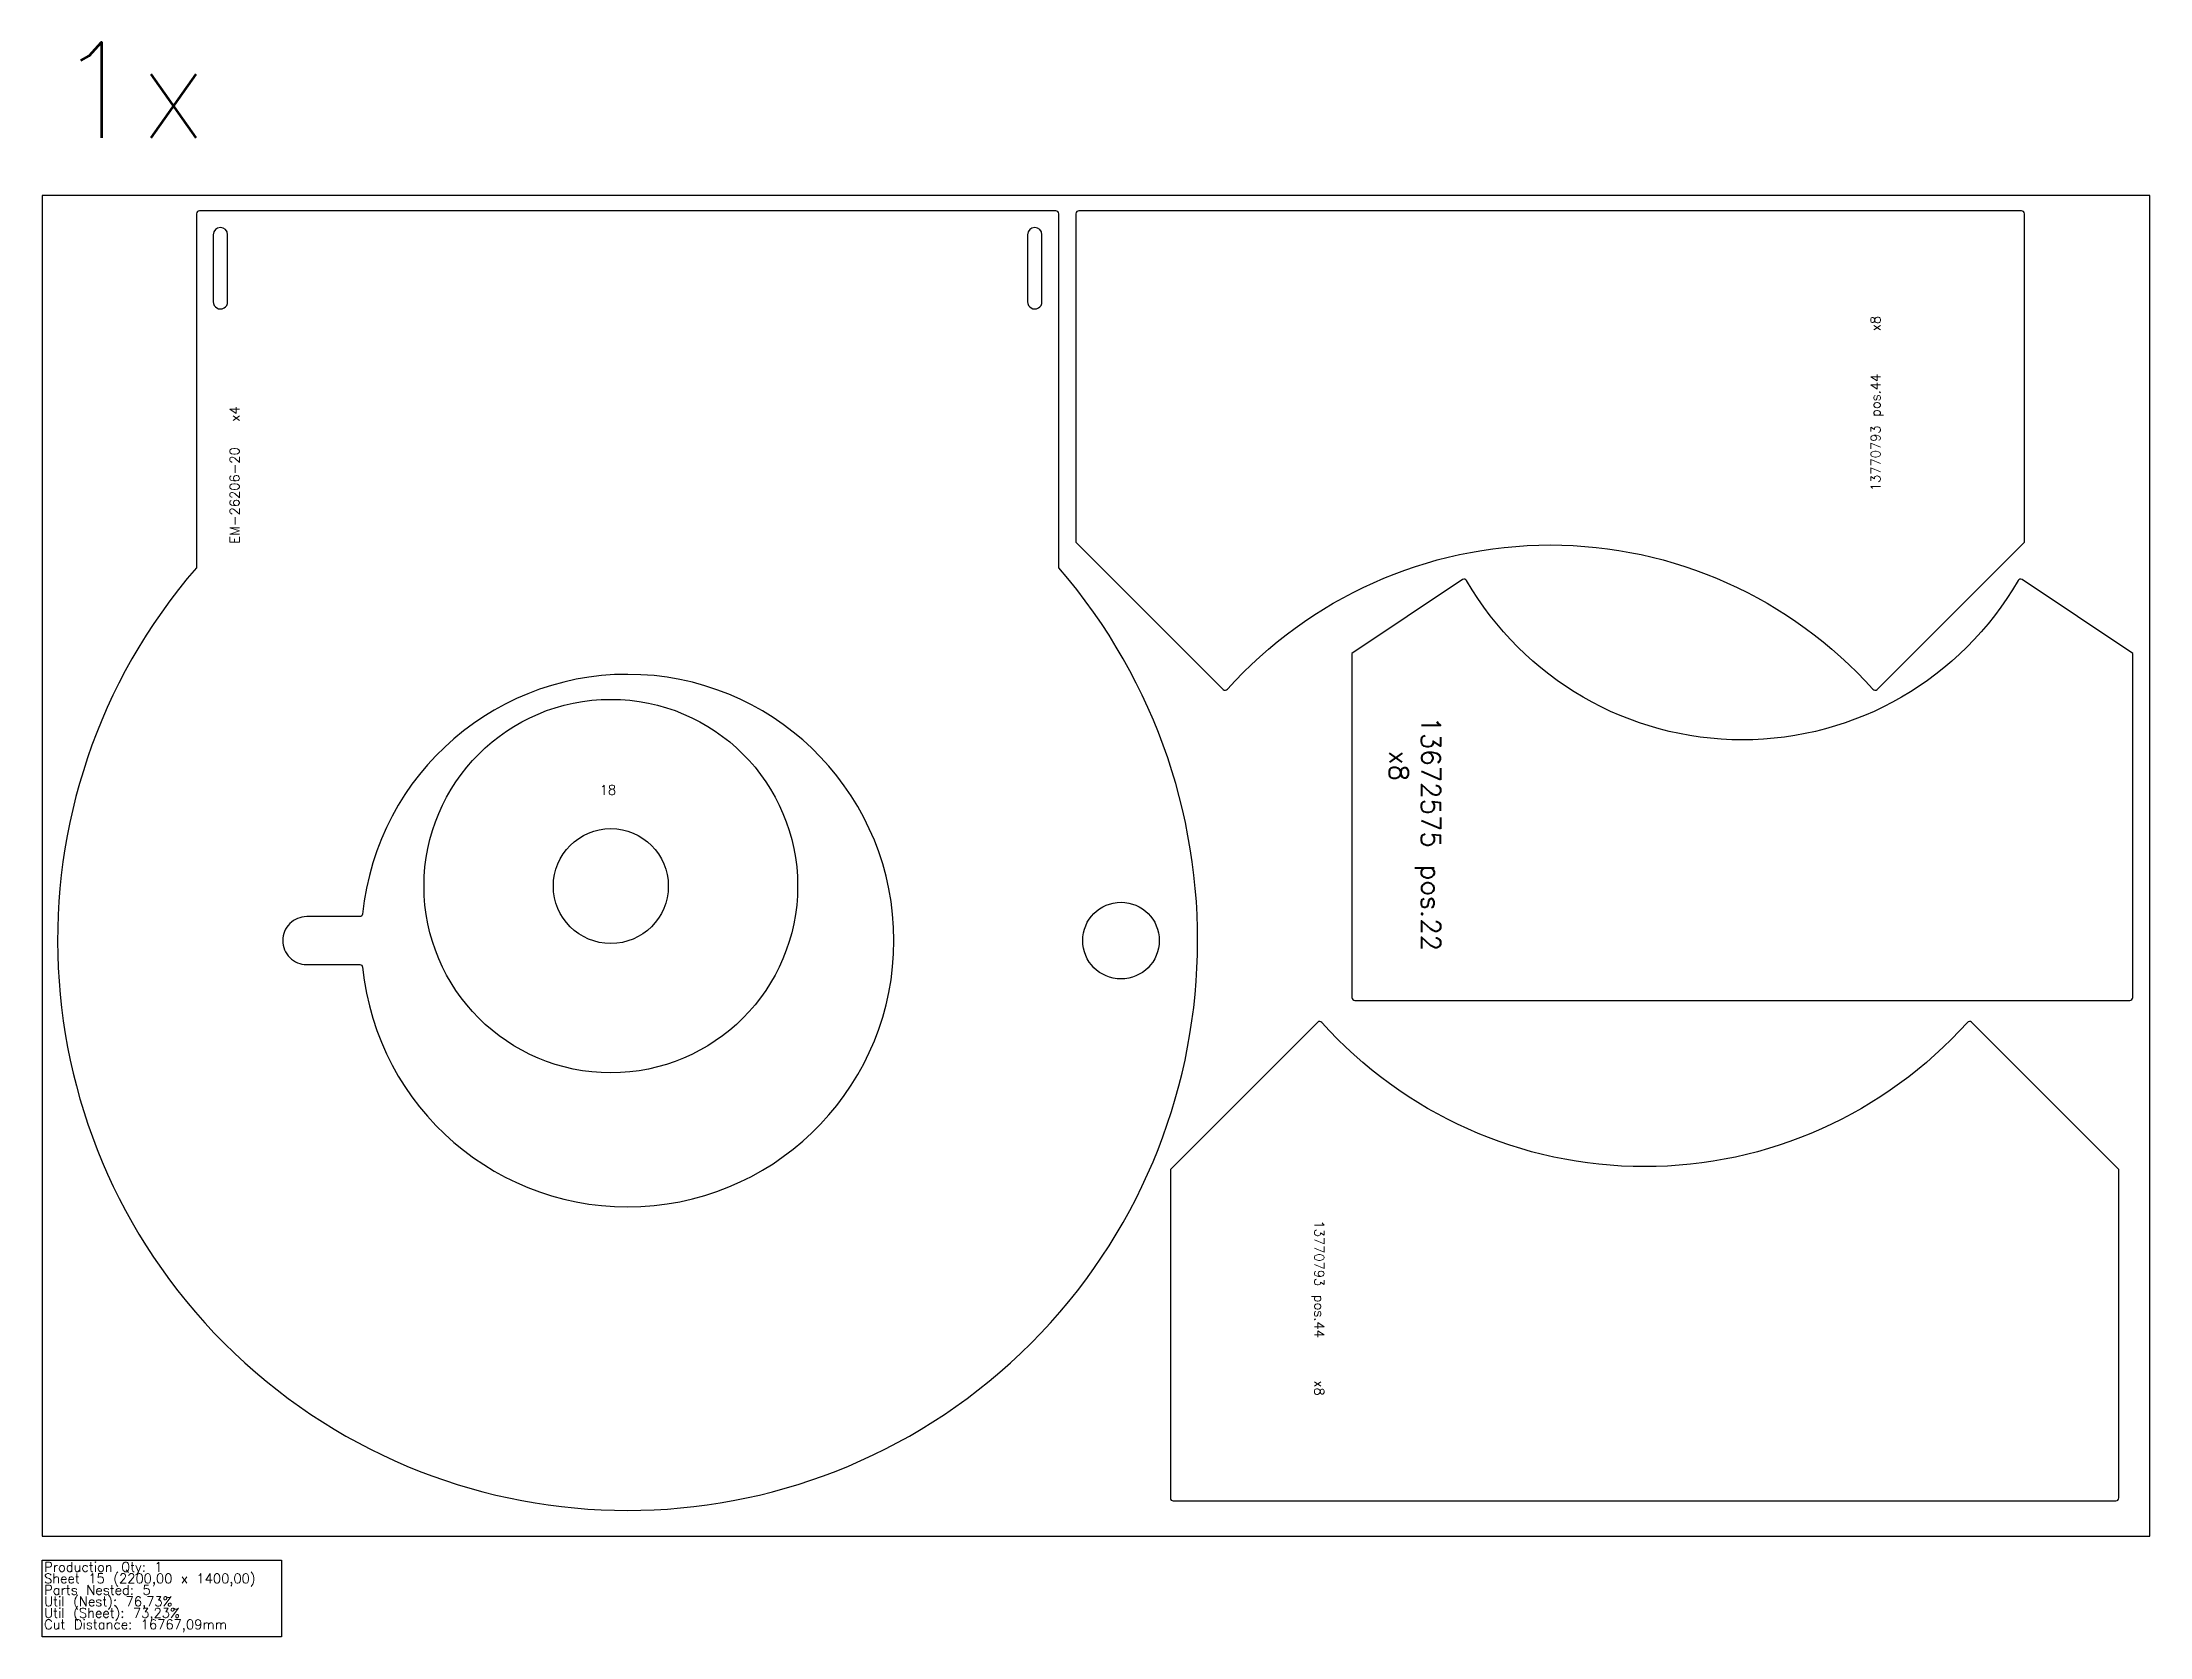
# Model space of a CAD drawing. Header units: millimetres. Extents: x 0 to 68500, y -105 to 2360.
# Drawn here: x 40560 to 42760, y -105 to 1560 of the extents above; entities that cross this region are included whole.
import ezdxf

# ---------------------------------------------------------------- set-up
doc = ezdxf.new("R2010")
doc.units = ezdxf.units.MM
for name, color, linetype in [('--NestedParts--', 7, 'Continuous'), ('sheet', 24, 'Continuous'), ('Stats', 7, 'Continuous'), ('Texto', 7, 'Continuous')]:
    doc.layers.add(name, color=color, linetype=linetype)
doc.styles.get("Standard").update_dxf_attribs({"font": 'txt.shx'})

msp = doc.modelspace()

# ---------------------------------------------------------------- texts
at = {"insert": (40574.8, 1560.1), "char_height": 100, "attachment_point": 1}
msp.add_mtext_dynamic_manual_height_columns('1x', width=283.974, gutter_width=1, heights=[0], dxfattribs=at)
at = {"layer": 'Stats', "color": 60}
for s, p in [('Sheet 15 (2200,00 x 1400,00)', (40562, -49)), ('Production Qty: 1', (40562, -37)), ('Parts Nested: 5', (40562, -61)), ('Util (Nest): 76,73%', (40562, -73)), ('Cut Distance: 16767,09mm', (40562, -97)), ('Util (Sheet): 73,23%', (40562, -85))]:
    msp.add_text(s, height=10, dxfattribs=at).set_placement(p)
at = {"layer": 'Texto', "color": 3, "attachment_point": 1}
for s, insert, char_height, width, rotation in [('13770793 pos.44     x8', (42468.7, 1091.3), 10, 335.081, 90), ('{\\W9.98851; \\W5.1529;  }EM-26206-20   x4', (40755.9, 1036.4), 10, 226.8, 90), ('13672575 pos.22    x8', (42019.6, 856), 20, 288.466, 270), ('13770793 pos.44     x8', (41898.1, 329.7), 10, 335.081, 270)]:
    msp.add_mtext(s, dxfattribs=dict(at, insert=insert, char_height=char_height, width=width, rotation=rotation))
at = {"layer": 'Texto', "color": 3, "insert": (41142, 784.3), "char_height": 10, "width": 25.724, "attachment_point": 1}
msp.add_mtext('18', dxfattribs=at)

# ---------------------------------------------------------------- linework, layer by layer
at = {"layer": '--NestedParts--', "color": 7}
for points in [[(40721.1, 1381), (40721.1, 1011.3, 2.187249), (41621.1, 1011.3), (41621.1, 1381, 0.414214), (41618.1, 1384), (40724.1, 1384, 0.414214)], [(40738.6, 1359), (40738.6, 1289, 1.00003), (40753.6, 1289), (40753.6, 1359, 0.99997)], [(41603.6, 1359, 0.999949), (41588.6, 1359), (41588.6, 1289, 1.000033), (41603.6, 1289)], [(42629.1, 1381, 0.414214), (42626.1, 1384), (41642.1, 1384, 0.414214), (41639.1, 1381), (41639.1, 1038), (41792.9, 884.2, 0.430593), (41797.2, 884.4, -0.44717), (42471, 884.4, 0.430593), (42475.3, 884.2), (42629.1, 1038)], [(42042.7, 998.9), (41927.1, 921.6), (41927.1, 562.6, 0.414214), (41930.1, 559.6), (42739.1, 559.6, 0.414214), (42742.1, 562.6), (42742.1, 921.6), (42626.6, 998.9, 0.434137), (42622.4, 997.9, -0.578139), (42046.9, 997.9, 0.434137)], [(40894.5, 649.7, -0.385273), (40891.5, 647), (40836.1, 647, 0.414214), (40811.1, 622), (40811.1, 622, 0.414214), (40836.1, 597), (40891.5, 597, -0.385273), (40894.5, 594.3, 20.021482)], [(41737.6, 40, 0.414214), (41740.6, 37), (42724.6, 37, 0.414214), (42727.6, 40), (42727.6, 383), (42573.8, 536.7, 0.430593), (42569.5, 536.6, -0.44717), (41895.7, 536.6, 0.430593), (41891.4, 536.7), (41737.6, 383)]]:
    msp.add_lwpolyline(points, format="xyb", close=True, dxfattribs=at)
for centre, radius in [((41153.6, 678.9), 195), ((41153.6, 678.9), 60), ((41686.1, 622), 40)]:
    msp.add_circle(centre, radius, dxfattribs=at)
at = {"layer": 'sheet', "color": 7}
msp.add_lwpolyline([(40560, 0), (42760, 0), (42760, 1400), (40560, 1400)], close=True, dxfattribs=at)
at = {"layer": 'Stats', "color": 151}
msp.add_lwpolyline([(40560, -25), (40810, -25), (40810, -105), (40560, -105), (40560, -25)], close=True, dxfattribs=at)

msp.set_redraw_order([(e.dxf.handle, doc.entitydb.next_handle()) for e in msp.query("TEXT MTEXT ATTDEF DIMENSION ARC_DIMENSION")])  # texts and dimensions are drawn at this point

doc.saveas('drawing.dxf')
